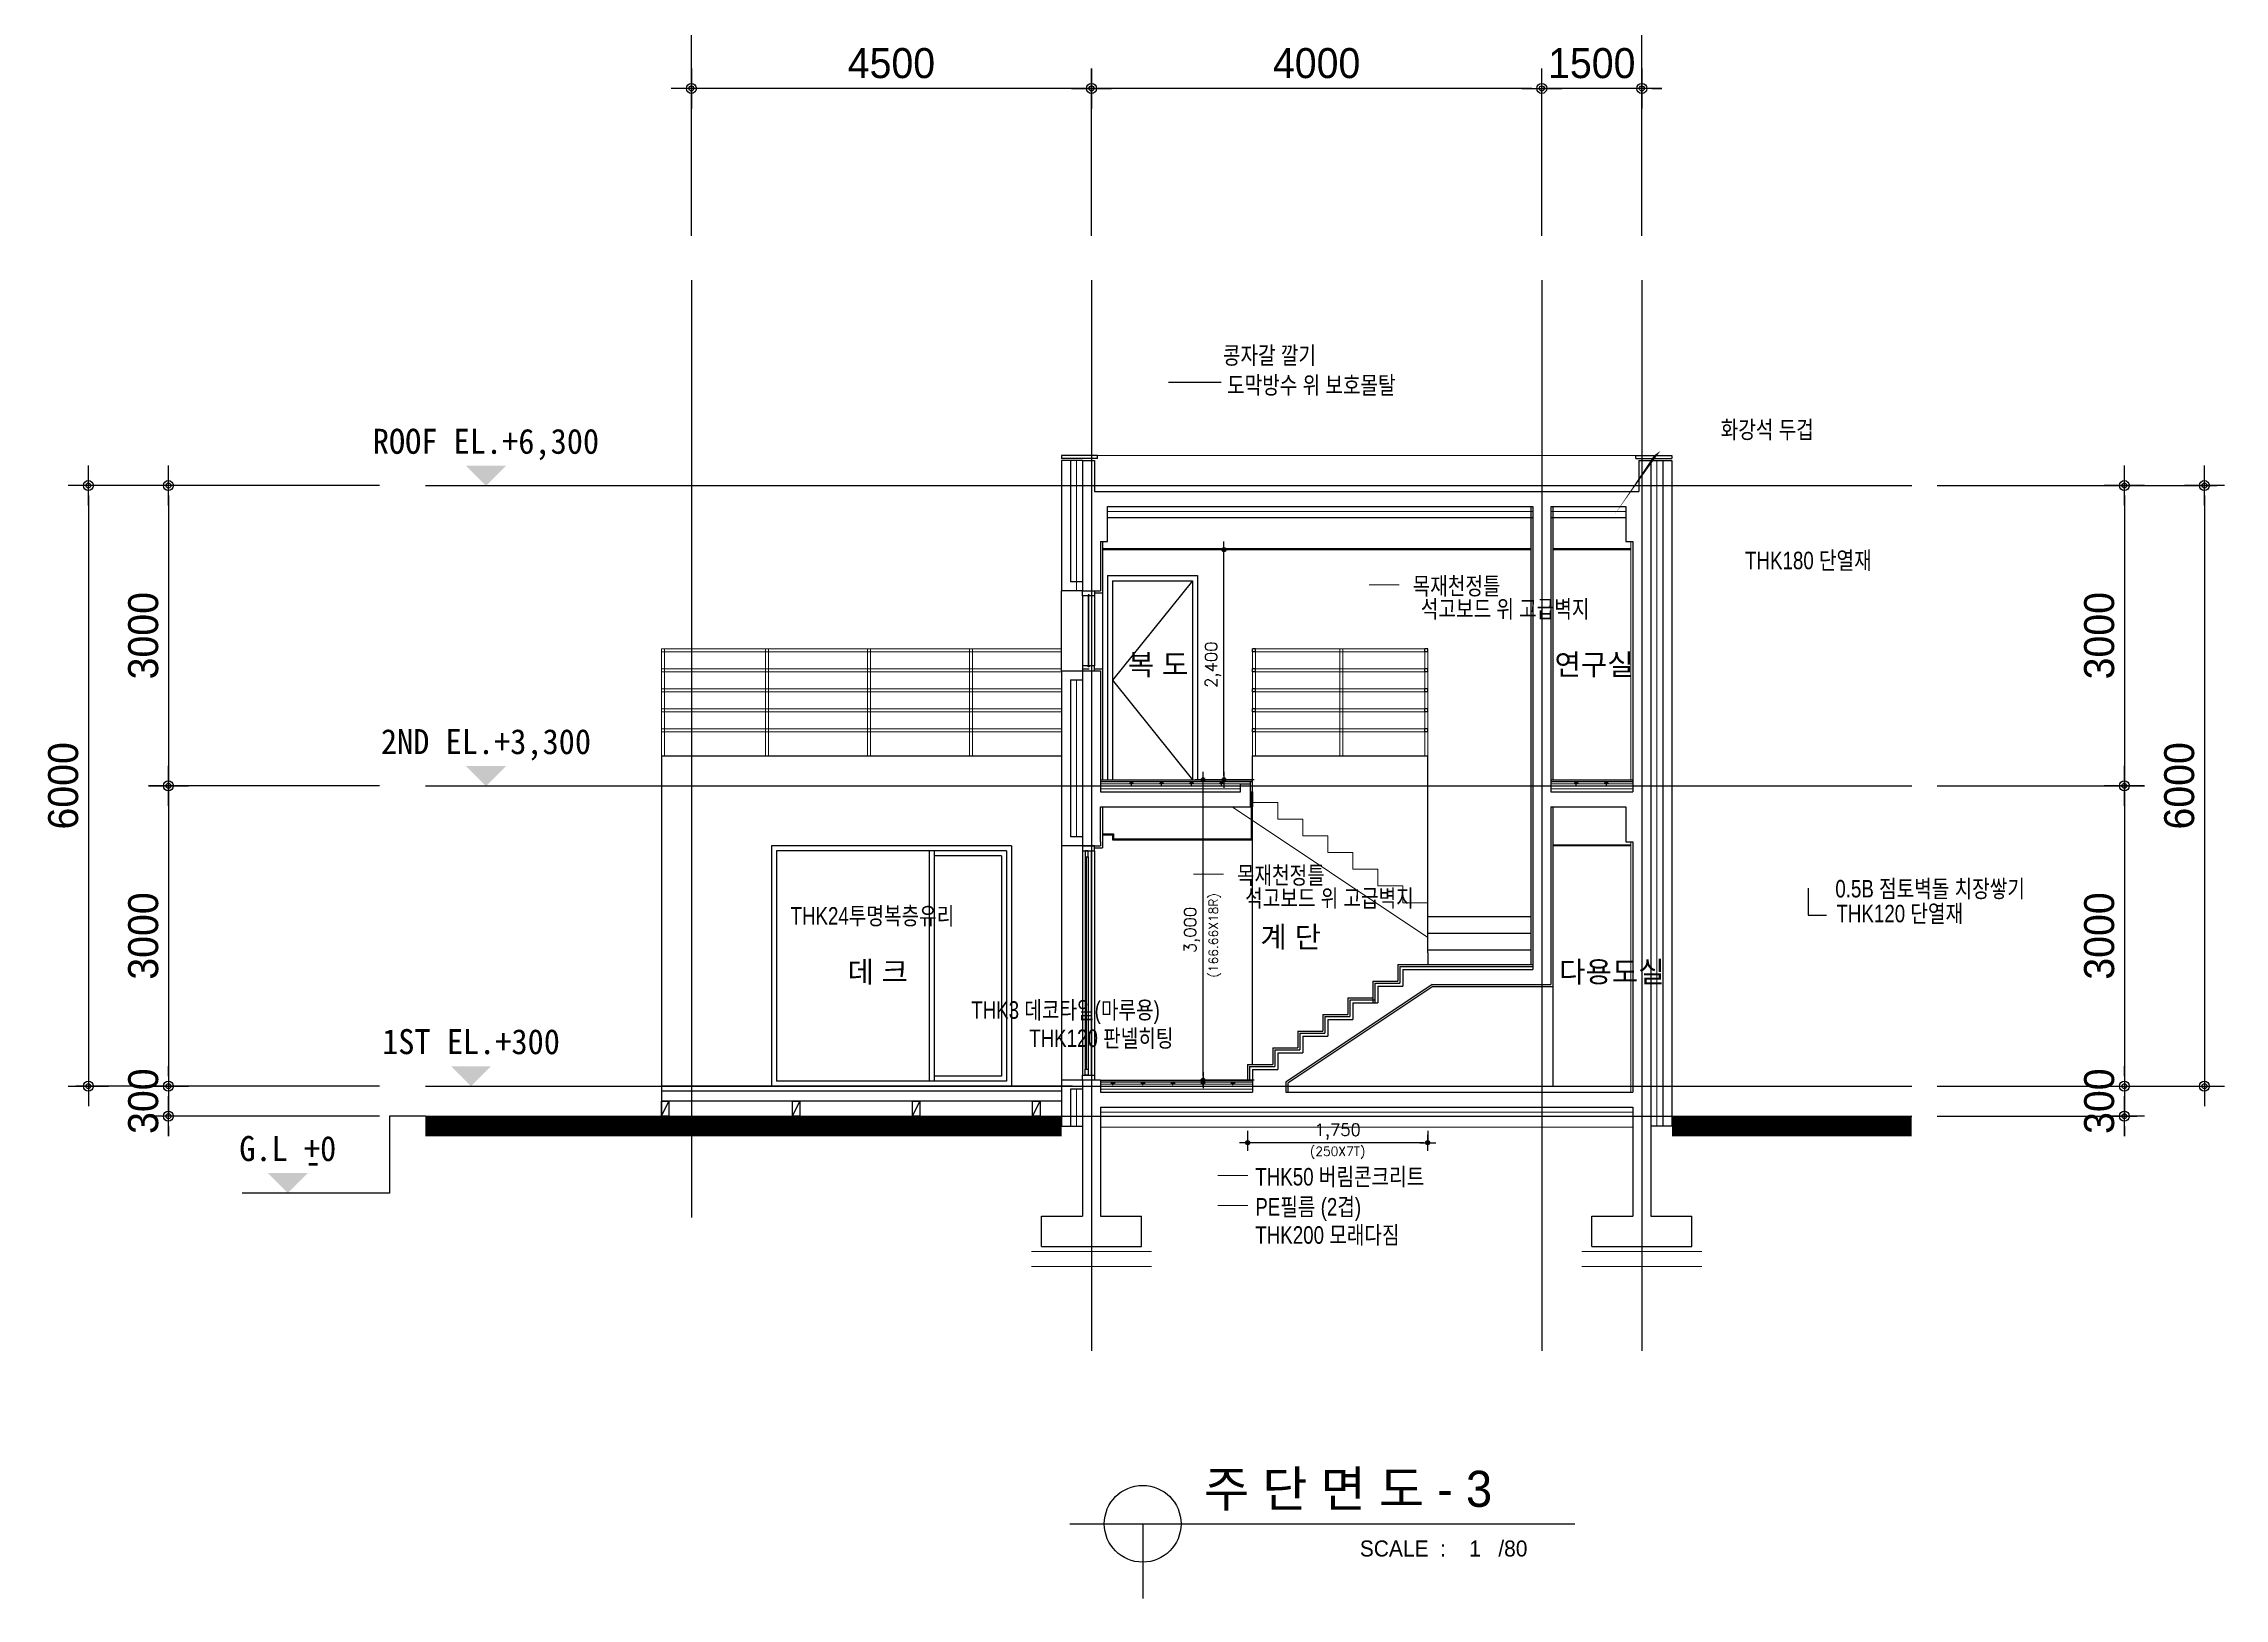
# Model space of a CAD drawing. Header units: millimetres. Extents: x 2237537 to 2823092, y 532110 to 734861.
# Drawn here: x 2361197 to 2382994, y 641881 to 657412 of the extents above; entities that cross this region are included whole.
import ezdxf
from ezdxf.enums import TextEntityAlignment as Align
from ezdxf.lldxf.tags import DXFTag

# ---------------------------------------------------------------- set-up
doc = ezdxf.new("R2010")
doc.units = ezdxf.units.MM
doc.header["$LTSCALE"] = 300
doc.header["$MEASUREMENT"] = 0
doc.layers.get('0').update_dxf_attribs({"lineweight": 0})
for name, color, linetype in [('2', 2, 'Continuous'), ('5HAT', 5, 'Continuous'), ('6', 6, 'Continuous'), ("A'_6ELE", 6, 'Continuous'), ("A'_CWAL", 2, 'Continuous'), ('A-SHT', 9, 'Continuous'), ('BOX-T2', 4, 'Continuous'), ('CEN', 1, 'CEN'), ('DIM', 7, 'Continuous'), ('E3', 8, 'Continuous'), ('FORM', 4, 'Continuous'), ('MGT', 6, 'Continuous'), ('RXANNOT', 6, 'Continuous'), ('RXSBTXT', 6, 'Continuous'), ('RXSYMBOL', 7, 'Continuous'), ('win', 4, 'Continuous')]:
    doc.layers.add(name, color=color, linetype=linetype)
for name, color, linetype, lineweight in [('DOOR', 6, 'Continuous', 9), ('hat2', 7, 'Continuous', 0), ('text', 7, 'Continuous', 30), ('마감', 154, 'Continuous', 9), ('타이틀글자', 7, 'Continuous', 13)]:
    doc.layers.add(name, color=color, linetype=linetype, lineweight=lineweight)
doc.styles.add('box4', font='GulimChe.ttf')
doc.styles.add('HGTXT', font='romans.shx', dxfattribs={"bigfont": 'whgtxt.shx'})
doc.styles.get("Standard").update_dxf_attribs({"font": 'Expo M.ttf'})
doc.styles.add('굴림체', font='GulimChe.ttf')
doc.styles.add('울릉도', font='Expo M.ttf')
doc.styles.add('휴먼세엑스포', font='Dotum.ttf')
tags = doc.linetypes.add('BATTING', pattern='A,0.0001,-0.1,[134,ltypeshp.shx,S=0.1,R=0,X=-0.1,Y=0],-0.2,[134,ltypeshp.shx,S=0.1,R=180,X=0.1,Y=0],-0.1', length=0.4001).pattern_tags.tags
tags[22:23] = [DXFTag(74, 4), DXFTag(75, 0), DXFTag(340, '0'), DXFTag(46, 1.0), DXFTag(50, 0.0), DXFTag(44, 0.0), DXFTag(45, 0.0)]
tags[4:5] = [DXFTag(74, 4), DXFTag(75, 0), DXFTag(340, '0'), DXFTag(46, 1.0), DXFTag(50, 0.0), DXFTag(44, 0.0), DXFTag(45, 0.0)]
tags = doc.linetypes.add('CEN', pattern=[62, 60, -1, 0, -1]).pattern_tags.tags
tags[10:11] = [DXFTag(74, 4), DXFTag(75, 0), DXFTag(340, '0'), DXFTag(46, 1.0), DXFTag(50, 0.0), DXFTag(44, 0.0), DXFTag(45, 0.0)]
tags[8:9] = [DXFTag(74, 4), DXFTag(75, 0), DXFTag(340, '0'), DXFTag(46, 1.0), DXFTag(50, 0.0), DXFTag(44, 0.0), DXFTag(45, 0.0)]
tags[6:7] = [DXFTag(74, 4), DXFTag(75, 0), DXFTag(340, '0'), DXFTag(46, 1.0), DXFTag(50, 0.0), DXFTag(44, 0.0), DXFTag(45, 0.0)]
tags[4:5] = [DXFTag(74, 4), DXFTag(75, 0), DXFTag(340, '0'), DXFTag(46, 1.0), DXFTag(50, 0.0), DXFTag(44, 0.0), DXFTag(45, 0.0)]
tags = doc.linetypes.add('HID', pattern=[2.3, 1.5, -0.8]).pattern_tags.tags
tags[6:7] = [DXFTag(74, 4), DXFTag(75, 0), DXFTag(340, '0'), DXFTag(46, 1.0), DXFTag(50, 0.0), DXFTag(44, 0.0), DXFTag(45, 0.0)]
tags[4:5] = [DXFTag(74, 4), DXFTag(75, 0), DXFTag(340, '0'), DXFTag(46, 1.0), DXFTag(50, 0.0), DXFTag(44, 0.0), DXFTag(45, 0.0)]
tags = doc.linetypes.add('HIDDEN2', pattern=[4.7625, 3.175, -1.5875]).pattern_tags.tags
tags[6:7] = [DXFTag(74, 4), DXFTag(75, 0), DXFTag(340, '0'), DXFTag(46, 1.0), DXFTag(50, 0.0), DXFTag(44, 0.0), DXFTag(45, 0.0)]
tags[4:5] = [DXFTag(74, 4), DXFTag(75, 0), DXFTag(340, '0'), DXFTag(46, 1.0), DXFTag(50, 0.0), DXFTag(44, 0.0), DXFTag(45, 0.0)]
doc.dimstyles.new('archidata', dxfattribs={"dimscale": 50, "dimtxt": 3, "dimasz": 1, "dimexe": 2, "dimexo": 5, "dimgap": 1, "dimtad": 1, "dimdec": 0, "dimdsep": 46, "dimlunit": 6, "dimtxsty": 'HGTXT', "dimblk": 'DOT', "dimcen": 0, "dimclrd": 1, "dimclre": 1, "dimadec": 0, "dimazin": 0, "dimtfac": 1, "dimtdec": 0, "dimtix": 1, "dimtofl": 0, "dimtmove": 2, "dimatfit": 3, "dimldrblk": 'DOT', "dimfxl": 1, "dimtolj": 1, "dimtzin": 0, "dimarcsym": 0})
doc.dimstyles.new('CPDIM1', dxfattribs={"dimtxt": 3, "dimasz": 1, "dimexe": 1.25, "dimexo": 1, "dimgap": 1, "dimtad": 1, "dimdec": 0, "dimzin": 1, "dimdsep": 46, "dimtxsty": '휴먼세엑스포', "dimblk1": 'Z_DOT', "dimblk2": 'Z_DOT', "dimsah": 1, "dimcen": 2.5, "dimadec": 0, "dimazin": 0, "dimtfac": 1, "dimtdec": 0, "dimtix": 1, "dimtmove": 2, "dimatfit": 3, "dimldrblk": 'Z_DOT', "dimfxl": 1, "dimtolj": 1, "dimtzin": 1, "dimarcsym": 0})

msp = doc.modelspace()

# ---------------------------------------------------------------- texts
at = {"layer": '2', "style": '휴먼세엑스포'}
for s, height, p in [('주 단 면 도 - 3', 360, (2372795.1, 642975.4)), ('SCALE  :    1   /80', 160, (2374352.7, 642379.4))]:
    msp.add_text(s, height=height, dxfattribs=at).set_placement(p, align=Align.MIDDLE_LEFT)
at = {"layer": 'RXANNOT', "color": 7, "width": 0.8}
for s, p in [('콩자갈 깔기', (2372983.9, 654211.3)), ('도막방수 위 보호몰탈', (2373025.4, 653913.4)), ('화강석 두겁', (2377959.5, 653469)), ('THK180 단열재', (2378203, 652161.8)), ('목재천정틀', (2374880.1, 651907.4)), ('석고보드 위 고급벽지', (2374962.5, 651678.3)), ('목재천정틀', (2373124, 649017.4)), ('석고보드 위 고급벽지', (2373206.4, 648788.3)), ('0.5B 점토벽돌 치장쌓기', (2379105.2, 648883)), ('THK24투명복층유리', (2368662.4, 648611.7)), ('THK120 단열재', (2379116.4, 648634.9)), ('THK3 데코타일(마루용)', (2370468.6, 647671)), ('THK120 판넬히팅', (2371048.1, 647388.9)), ('THK50 버림콘크리트', (2373308, 646005.5)), ('PE필름 (2겹)', (2373308, 645705.1)), ('THK200 모래다짐', (2373308, 645423.6))]:
    msp.add_text(s, height=175, dxfattribs=at).set_placement(p)
at = {"layer": 'RXSBTXT', "style": '굴림체'}
for s, p in [('ROOF EL.+6,300', (2365618.3, 653315, 0)), ('2ND EL.+3,300', (2365618.3, 650315, 0)), ('1ST EL.+300', (2365469, 647317.7, 0)), ('G.L +0', (2363637.3, 646249.8, 0)), ('-', (2363891.3, 646120.8, 0))]:
    msp.add_text(s, height=250, dxfattribs=at).set_placement(p, align=Align.CENTER)
at = {"layer": 'text', "style": 'HGTXT'}
for s, rotation, p in [('(166.66X18R)', 90, (2372889, 648081.8)), ('(250X7T)', 360, (2373853, 646347.1))]:
    msp.add_text(s, height=90, rotation=rotation, dxfattribs=at).set_placement(p, align=Align.MIDDLE_LEFT)
at = {"layer": '타이틀글자', "style": '울릉도'}
for s, p in [('복 도', (2372033.6, 651104.8)), ('연구실', (2376298.6, 651104.8)), ('계 단', (2373358.6, 648382.8)), ('데 크 ', (2369231.6, 648035.8)), ('다용도실', (2376344.6, 648035.8))]:
    msp.add_text(s, height=210, dxfattribs=at).set_placement(p)

# ---------------------------------------------------------------- blocks, each defined once
blk = doc.blocks.new('Z_DOT')
at = {"layer": 'DIM', "color": 7}
for p, q in [((-2, 0), (2, 0)), ((0, -2), (0, 2))]:
    blk.add_line(p, q, dxfattribs=at)
for radius in [0.5, 0.25]:
    blk.add_circle((0, 0), radius, dxfattribs=at)
blk = doc.blocks.new('*D107')
at = {"layer": 'DEFPOINTS', "color": 0}
for p in [(2371671, 656965), (2371671, 655394), (2376171, 655394)]:
    blk.add_point(p, dxfattribs=at)
at = {"layer": 'DIM', "color": 0, "lineweight": -2}
for p, q in [((2371671, 655494), (2371671, 657090)), ((2376071, 656965), (2371771, 656965)), ((2376171, 655494), (2376171, 657090))]:
    blk.add_line(p, q, dxfattribs=at)
at = {"layer": 'DIM', "color": 0, "lineweight": -2, "xscale": 100, "yscale": 100, "zscale": 100, "rotation": 180}
blk.add_blockref('Z_DOT', (2371671, 656965), dxfattribs=at)
at = {"layer": 'DIM', "color": 0, "lineweight": -2, "xscale": 100, "yscale": 100, "zscale": 100}
blk.add_blockref('Z_DOT', (2376171, 656965), dxfattribs=at)
at = {"layer": 'DIM', "color": 0, "insert": (2373921, 657216), "char_height": 300, "attachment_point": 5, "style": '휴먼세엑스포'}
blk.add_mtext('\\A1;4000', dxfattribs=at)
blk = doc.blocks.new('*D108')
at = {"layer": 'DEFPOINTS', "color": 0}
for p in [(2367671, 656965), (2367671, 655394), (2371671, 655394)]:
    blk.add_point(p, dxfattribs=at)
at = {"layer": 'DIM', "color": 0, "lineweight": -2}
for p, q in [((2367671, 655494), (2367671, 657090)), ((2371571, 656965), (2367771, 656965)), ((2371671, 655494), (2371671, 657090))]:
    blk.add_line(p, q, dxfattribs=at)
at = {"layer": 'DIM', "color": 0, "lineweight": -2, "xscale": 100, "yscale": 100, "zscale": 100, "rotation": 180}
blk.add_blockref('Z_DOT', (2367671, 656965), dxfattribs=at)
at = {"layer": 'DIM', "color": 0, "lineweight": -2, "xscale": 100, "yscale": 100, "zscale": 100}
blk.add_blockref('Z_DOT', (2371671, 656965), dxfattribs=at)
at = {"layer": 'DIM', "color": 0, "insert": (2369671, 657216), "char_height": 300, "attachment_point": 5, "style": '휴먼세엑스포'}
blk.add_mtext('\\A1;4500', dxfattribs=at)
blk = doc.blocks.new('*D109')
at = {"layer": 'DEFPOINTS', "color": 0}
for p in [(2376171, 656965), (2376171, 655394), (2377171, 655394)]:
    blk.add_point(p, dxfattribs=at)
at = {"layer": 'DIM', "color": 0, "lineweight": -2}
for p, q in [((2376071, 656965), (2375971, 656965)), ((2376171, 655494), (2376171, 657090)), ((2377171, 656965), (2376171, 656965)), ((2377171, 655494), (2377171, 657090)), ((2377271, 656965), (2377371, 656965))]:
    blk.add_line(p, q, dxfattribs=at)
at = {"layer": 'DIM', "color": 0, "lineweight": -2, "xscale": 100, "yscale": 100, "zscale": 100}
blk.add_blockref('Z_DOT', (2376171, 656965), dxfattribs=at)
at = {"layer": 'DIM', "color": 0, "lineweight": -2, "xscale": 100, "yscale": 100, "zscale": 100, "rotation": 180}
blk.add_blockref('Z_DOT', (2377171, 656965), dxfattribs=at)
at = {"layer": 'DIM', "color": 0, "insert": (2376671, 657216), "char_height": 300, "attachment_point": 5, "style": '휴먼세엑스포'}
blk.add_mtext('\\A1;1500', dxfattribs=at)
blk = doc.blocks.new('*D110')
at = {"layer": 'DEFPOINTS', "color": 0}
for p in [(2364654, 652998), (2362444, 649998), (2364654, 649998)]:
    blk.add_point(p, dxfattribs=at)
at = {"layer": 'DIM', "color": 0, "lineweight": -2}
for p, q in [((2364554, 652998), (2362319, 652998)), ((2362444, 652898), (2362444, 650098)), ((2364554, 649998), (2362319, 649998))]:
    blk.add_line(p, q, dxfattribs=at)
at = {"layer": 'DIM', "color": 0, "lineweight": -2, "xscale": 100, "yscale": 100, "zscale": 100}
for p, rotation in [((2362444, 652998), 90), ((2362444, 649998), 270)]:
    blk.add_blockref('Z_DOT', p, dxfattribs=dict(at, rotation=rotation))
at = {"layer": 'DIM', "color": 0, "insert": (2362194, 651498), "char_height": 300, "attachment_point": 5, "rotation": 90, "style": '휴먼세엑스포'}
blk.add_mtext('\\A1;3000', dxfattribs=at)
blk = doc.blocks.new('*D111')
at = {"layer": 'DEFPOINTS', "color": 0}
for p in [(2364654, 652998), (2361644, 646998), (2364654, 646998)]:
    blk.add_point(p, dxfattribs=at)
at = {"layer": 'DIM', "color": 0, "lineweight": -2}
for p, q in [((2364554, 652998), (2361519, 652998)), ((2361644, 652898), (2361644, 647098)), ((2364554, 646998), (2361519, 646998))]:
    blk.add_line(p, q, dxfattribs=at)
at = {"layer": 'DIM', "color": 0, "lineweight": -2, "xscale": 100, "yscale": 100, "zscale": 100}
for p, rotation in [((2361644, 652998), 90), ((2361644, 646998), 270)]:
    blk.add_blockref('Z_DOT', p, dxfattribs=dict(at, rotation=rotation))
at = {"layer": 'DIM', "color": 0, "insert": (2361394, 649998), "char_height": 300, "attachment_point": 5, "rotation": 90, "style": '휴먼세엑스포'}
blk.add_mtext('\\A1;6000', dxfattribs=at)
blk = doc.blocks.new('*D112')
at = {"layer": 'DEFPOINTS', "color": 0}
for p in [(2364654, 649998), (2362444, 646998), (2364654, 646998)]:
    blk.add_point(p, dxfattribs=at)
at = {"layer": 'DIM', "color": 0, "lineweight": -2}
for p, q in [((2364554, 649998), (2362319, 649998)), ((2362444, 649898), (2362444, 647098)), ((2364554, 646998), (2362319, 646998))]:
    blk.add_line(p, q, dxfattribs=at)
at = {"layer": 'DIM', "color": 0, "lineweight": -2, "xscale": 100, "yscale": 100, "zscale": 100}
for p, rotation in [((2362444, 649998), 90), ((2362444, 646998), 270)]:
    blk.add_blockref('Z_DOT', p, dxfattribs=dict(at, rotation=rotation))
at = {"layer": 'DIM', "color": 0, "insert": (2362194, 648498), "char_height": 300, "attachment_point": 5, "rotation": 90, "style": '휴먼세엑스포'}
blk.add_mtext('\\A1;3000', dxfattribs=at)
blk = doc.blocks.new('*D114')
at = {"layer": 'DEFPOINTS', "color": 0}
for p in [(2364654, 646998), (2362444, 646698), (2364654, 646698)]:
    blk.add_point(p, dxfattribs=at)
at = {"layer": 'DIM', "color": 0, "lineweight": -2}
for p, q in [((2362444, 647098), (2362444, 647198)), ((2364554, 646998), (2362319, 646998)), ((2362444, 646998), (2362444, 646698)), ((2364554, 646698), (2362319, 646698)), ((2362444, 646598), (2362444, 646498))]:
    blk.add_line(p, q, dxfattribs=at)
at = {"layer": 'DIM', "color": 0, "lineweight": -2, "xscale": 100, "yscale": 100, "zscale": 100}
for p, rotation in [((2362444, 646998), 270), ((2362444, 646698), 90)]:
    blk.add_blockref('Z_DOT', p, dxfattribs=dict(at, rotation=rotation))
at = {"layer": 'DIM', "color": 0, "insert": (2362194, 646848), "char_height": 300, "attachment_point": 5, "rotation": 90, "style": '휴먼세엑스포'}
blk.add_mtext('\\A1;300', dxfattribs=at)
blk = doc.blocks.new('*D115')
at = {"layer": 'DEFPOINTS', "color": 0}
for p in [(2380024, 652998), (2380024, 649998), (2381994, 649998)]:
    blk.add_point(p, dxfattribs=at)
at = {"layer": 'DIM', "color": 0, "lineweight": -2}
for p, q in [((2380124, 652998), (2382119, 652998)), ((2381994, 652898), (2381994, 650098)), ((2380124, 649998), (2382119, 649998))]:
    blk.add_line(p, q, dxfattribs=at)
at = {"layer": 'DIM', "color": 0, "lineweight": -2, "xscale": 100, "yscale": 100, "zscale": 100}
for p, rotation in [((2381994, 652998), 90), ((2381994, 649998), 270)]:
    blk.add_blockref('Z_DOT', p, dxfattribs=dict(at, rotation=rotation))
at = {"layer": 'DIM', "color": 0, "insert": (2381744, 651498), "char_height": 300, "attachment_point": 5, "rotation": 90, "style": '휴먼세엑스포'}
blk.add_mtext('\\A1;3000', dxfattribs=at)
blk = doc.blocks.new('*D116')
at = {"layer": 'DEFPOINTS', "color": 0}
for p in [(2380024, 652998), (2380024, 646998), (2382794, 646998)]:
    blk.add_point(p, dxfattribs=at)
at = {"layer": 'DIM', "color": 0, "lineweight": -2}
for p, q in [((2380124, 652998), (2382919, 652998)), ((2382794, 652898), (2382794, 647098)), ((2380124, 646998), (2382919, 646998))]:
    blk.add_line(p, q, dxfattribs=at)
at = {"layer": 'DIM', "color": 0, "lineweight": -2, "xscale": 100, "yscale": 100, "zscale": 100}
for p, rotation in [((2382794, 652998), 90), ((2382794, 646998), 270)]:
    blk.add_blockref('Z_DOT', p, dxfattribs=dict(at, rotation=rotation))
at = {"layer": 'DIM', "color": 0, "insert": (2382544, 649998), "char_height": 300, "attachment_point": 5, "rotation": 90, "style": '휴먼세엑스포'}
blk.add_mtext('\\A1;6000', dxfattribs=at)
blk = doc.blocks.new('*D117')
at = {"layer": 'DEFPOINTS', "color": 0}
for p in [(2380024, 649998), (2380024, 646998), (2381994, 646998)]:
    blk.add_point(p, dxfattribs=at)
at = {"layer": 'DIM', "color": 0, "lineweight": -2}
for p, q in [((2380124, 649998), (2382119, 649998)), ((2381994, 649898), (2381994, 647098)), ((2380124, 646998), (2382119, 646998))]:
    blk.add_line(p, q, dxfattribs=at)
at = {"layer": 'DIM', "color": 0, "lineweight": -2, "xscale": 100, "yscale": 100, "zscale": 100}
for p, rotation in [((2381994, 649998), 90), ((2381994, 646998), 270)]:
    blk.add_blockref('Z_DOT', p, dxfattribs=dict(at, rotation=rotation))
at = {"layer": 'DIM', "color": 0, "insert": (2381744, 648498), "char_height": 300, "attachment_point": 5, "rotation": 90, "style": '휴먼세엑스포'}
blk.add_mtext('\\A1;3000', dxfattribs=at)
blk = doc.blocks.new('*D118')
at = {"layer": 'DEFPOINTS', "color": 0}
for p in [(2380024, 646998), (2380024, 646698), (2381994, 646698)]:
    blk.add_point(p, dxfattribs=at)
at = {"layer": 'DIM', "color": 0, "lineweight": -2}
for p, q in [((2381994, 647098), (2381994, 647198)), ((2380124, 646998), (2382119, 646998)), ((2381994, 646998), (2381994, 646698)), ((2380124, 646698), (2382119, 646698)), ((2381994, 646598), (2381994, 646498))]:
    blk.add_line(p, q, dxfattribs=at)
at = {"layer": 'DIM', "color": 0, "lineweight": -2, "xscale": 100, "yscale": 100, "zscale": 100}
for p, rotation in [((2381994, 646998), 270), ((2381994, 646698), 90)]:
    blk.add_blockref('Z_DOT', p, dxfattribs=dict(at, rotation=rotation))
at = {"layer": 'DIM', "color": 0, "insert": (2381744, 646848), "char_height": 300, "attachment_point": 5, "rotation": 90, "style": '휴먼세엑스포'}
blk.add_mtext('\\A1;300', dxfattribs=at)
blk = doc.blocks.new('*D113')
at = {"layer": 'DEFPOINTS', "color": 0}
for p in [(2373231, 646671), (2375031, 646671), (2373231, 646433)]:
    blk.add_point(p, dxfattribs=at)
at = {"layer": 'DIM', "color": 1, "lineweight": -2}
for p, q in [((2373231, 646551), (2373231, 646433)), ((2375031, 646551), (2375031, 646433)), ((2374991, 646433), (2373271, 646433))]:
    blk.add_line(p, q, dxfattribs=at)
at = {"layer": 'DIM', "color": 1, "lineweight": -2, "xscale": 40, "yscale": 40, "zscale": 40, "rotation": 180}
blk.add_blockref('Z_DOT', (2373231, 646433), dxfattribs=at)
at = {"layer": 'DIM', "color": 1, "lineweight": -2, "xscale": 40, "yscale": 40, "zscale": 40}
blk.add_blockref('Z_DOT', (2375031, 646433), dxfattribs=at)
at = {"layer": 'DIM', "insert": (2374131, 646545), "char_height": 120, "attachment_point": 5, "style": 'HGTXT'}
blk.add_mtext('\\A1;1,750', dxfattribs=at)
blk = doc.blocks.new('_Dot')
at = {"color": 0, "linetype": 'ByBlock', "lineweight": -2}
blk.add_line((-0.5, 0), (-1, 0), dxfattribs=at)
at = {"color": 0, "linetype": 'ByBlock', "const_width": 0.5}
blk.add_lwpolyline([(-0.25, 0, 1), (0.25, 0, 1)], format="xyb", close=True, dxfattribs=at)
blk = doc.blocks.new('*D104')
at = {"layer": 'DEFPOINTS', "color": 0}
for p in [(2372786, 650058), (2373416, 650058), (2373416, 647058)]:
    blk.add_point(p, dxfattribs=at)
at = {"layer": 'DIM', "color": 1, "lineweight": -2}
for p, q in [((2373296, 650058), (2372786, 650058)), ((2372786, 647098), (2372786, 650018)), ((2373296, 647058), (2372786, 647058))]:
    blk.add_line(p, q, dxfattribs=at)
at = {"layer": 'DIM', "color": 1, "lineweight": -2, "xscale": 40, "yscale": 40, "zscale": 40}
for p, rotation in [((2372786, 650058), 90), ((2372786, 647058), 270)]:
    blk.add_blockref('Z_DOT', p, dxfattribs=dict(at, rotation=rotation))
at = {"layer": 'DIM', "insert": (2372675, 648558), "char_height": 120, "attachment_point": 5, "rotation": 90, "style": 'HGTXT'}
blk.add_mtext('\\A1;3,000', dxfattribs=at)
blk = doc.blocks.new('*D105')
at = {"layer": 'DEFPOINTS', "color": 0}
for p in [(2372366, 652358), (2372995, 652358), (2372366, 650058)]:
    blk.add_point(p, dxfattribs=at)
at = {"layer": 'DIM', "color": 1, "lineweight": -2}
for p, q in [((2372486, 652358), (2372995, 652358)), ((2372995, 650098), (2372995, 652318)), ((2372486, 650058), (2372995, 650058))]:
    blk.add_line(p, q, dxfattribs=at)
at = {"layer": 'DIM', "color": 1, "lineweight": -2, "xscale": 40, "yscale": 40, "zscale": 40}
for p, rotation in [((2372995, 652358), 90), ((2372995, 650058), 270)]:
    blk.add_blockref('Z_DOT', p, dxfattribs=dict(at, rotation=rotation))
at = {"layer": 'DIM', "insert": (2372884, 651208), "char_height": 120, "attachment_point": 5, "rotation": 90, "style": 'HGTXT'}
blk.add_mtext('\\A1;2,400', dxfattribs=at)
blk = doc.blocks.new('*D106')
at = {"layer": 'DEFPOINTS', "color": 0}
for p in [(2367671, 657765), (2367671, 655394), (2377171, 655394)]:
    blk.add_point(p, dxfattribs=at)
at = {"layer": 'DIM', "color": 0, "lineweight": -2}
for p, q in [((2367671, 655494), (2367671, 657890)), ((2377171, 655494), (2377171, 657890)), ((2377071, 657765), (2367771, 657765))]:
    blk.add_line(p, q, dxfattribs=at)
at = {"layer": 'DIM', "color": 0, "lineweight": -2, "xscale": 100, "yscale": 100, "zscale": 100, "rotation": 180}
blk.add_blockref('Z_DOT', (2367671, 657765), dxfattribs=at)
at = {"layer": 'DIM', "color": 0, "lineweight": -2, "xscale": 100, "yscale": 100, "zscale": 100}
blk.add_blockref('Z_DOT', (2377171, 657765), dxfattribs=at)
at = {"layer": 'DIM', "color": 0, "insert": (2372421, 658016), "char_height": 300, "attachment_point": 5, "style": '휴먼세엑스포'}
blk.add_mtext('\\A1;10000', dxfattribs=at)
blk = doc.blocks.new('FORM')
for p, q in [((156736, 34982), (156736, 34282)), ((157563, 34982), (157563, 34282)), ((157883, 34982), (157883, 34282)), ((157563, 34632), (159038, 34632)), ((155038, 34282), (159038, 34282)), ((156736, 33582), (156736, 30482)), ((155038, 32582), (159038, 32582)), ((155038, 31882), (159038, 31882)), ((155038, 31182), (159038, 31182))]:
    blk.add_line(p, q)
for points in [[(156063, 42115), (156063, 41140)], [(155561, 41874), (155320, 41473), (155801, 41473), (155561, 41874)], [(156063, 41627), (159038, 41627)], [(157039, 41627), (157039, 41140)], [(158014, 41627), (158014, 41140)], [(156063, 41286), (159038, 41286)], [(155038, 41140), (159038, 41140)], [(155038, 41140), (159038, 41140)], [(155561, 40899), (155320, 40497), (155801, 40497), (155561, 40899)], [(156063, 41140), (156063, 40164)], [(156063, 40652), (159038, 40652)], [(157039, 40652), (157039, 40164)], [(158014, 40652), (158014, 40164)], [(155038, 40164), (159038, 40164)], [(155038, 40164), (159038, 40164)], [(156063, 40311), (159038, 40311)], [(156063, 40164), (156063, 39189)], [(155561, 39924), (155320, 39522), (155801, 39522), (155561, 39924)], [(156063, 39677), (159038, 39677)], [(157039, 39677), (157039, 39189)], [(158014, 39677), (158014, 39189)], [(156063, 39335), (159038, 39335)], [(155038, 39189), (159038, 39189)], [(155038, 39189), (159038, 39189)], [(156063, 39189), (156063, 38214)], [(155561, 38948), (155320, 38547), (155801, 38547), (155561, 38948)], [(156063, 38702), (159038, 38702)], [(157039, 38702), (157039, 38214)], [(158014, 38702), (158014, 38214)], [(155038, 38214), (159038, 38214)], [(155038, 38214), (159038, 38214)], [(156063, 38360), (159038, 38360)], [(156063, 38214), (156063, 37239)], [(155561, 37973), (155320, 37571), (155801, 37571), (155561, 37973)], [(156063, 37726), (159038, 37726)], [(157039, 37726), (157039, 37239)], [(158014, 37726), (158014, 37239)], [(156063, 37385), (159038, 37385)], [(155038, 37239), (159038, 37239)], [(155038, 37239), (159038, 37239)], [(156063, 37239), (156063, 36213)], [(155561, 36998), (155320, 36596), (155801, 36596), (155561, 36998)], [(156063, 36751), (159038, 36751)], [(157039, 36751), (157039, 36213)], [(158014, 36751), (158014, 36213)], [(156063, 36410), (159038, 36410)], [(155038, 29140), (159038, 29140)]]:
    blk.add_lwpolyline(points)
at = {"layer": 'A-SHT'}
blk.add_lwpolyline([(157038, 42115), (159038, 42115)], dxfattribs=at)
at = {"layer": 'FORM', "flags": 128}
blk.add_lwpolyline([(162564, 26543), (159542, 26543), (159542, 23521), (162564, 23521), (162564, 58478), (159542, 58478), (159542, 55456), (162564, 55456), (162564, 58478), (115719, 58478), (115719, 55456), (118742, 55456), (118742, 58478), (115719, 58478), (115719, 23521), (118742, 23521), (118742, 26543), (115719, 26543), (115719, 23521), (162564, 23521)], dxfattribs=at)
at = {"layer": 'FORM', "const_width": 37.8}
blk.add_lwpolyline([(120245, 27347), (120245, 54452), (159038, 54452), (159038, 27347)], close=True, dxfattribs=at)
at = {"layer": 'FORM'}
for points, const_width in [([(159038, 50952), (155038, 50952)], 37.5), ([(159038, 48952), (155038, 48952)], 37.5), ([(155038, 42115), (159038, 42115)], 37.5), ([(155038, 36213), (159038, 36213)], 37.5), ([(155038, 34982), (159038, 34982)], 37.5), ([(155038, 33582), (159038, 33582)], 37.1), ([(155038, 30482), (159038, 30482)], 37.1), ([(155038, 28225), (159038, 28225)], 37.5)]:
    blk.add_lwpolyline(points, dxfattribs=dict(at, const_width=const_width))
at = {"layer": 'BOX-T2', "style": 'box4'}
for s, height, p in [('PROJECT TITLE.', 146.29, (155914, 50649)), ('NOTE.', 146.3, (155454, 48625))]:
    blk.add_text(s, height=height, dxfattribs=at).set_placement(p, align=Align.CENTER)
for s, height, p in [('수정내용', 110.6, (156172, 41937)), ('수정번호', 110.6, (155301, 41303)), ('설계', 110.6, (156098, 41472)), ('검토', 110.6, (157097, 41464)), ('승인', 110.6, (158054, 41468)), ('20   .   .   .', 82.9, (156163, 41171)), ('20   .   .   .', 82.9, (157138, 41171)), ('20   .   .   .', 82.9, (158114, 41171)), ('수정내용', 110.6, (156172, 40962)), ('설계', 110.6, (156098, 40496)), ('검토', 110.6, (157097, 40488)), ('승인', 110.6, (158054, 40493)), ('수정번호', 110.6, (155301, 40328)), ('20   .   .   .', 82.9, (156163, 40195)), ('수정내용', 110.6, (156172, 39986)), ('20   .   .   .', 82.9, (157138, 40195)), ('20   .   .   .', 82.9, (158114, 40195)), ('설계', 110.6, (156098, 39521)), ('검토', 110.6, (157097, 39513)), ('승인', 110.6, (158054, 39518)), ('수정번호', 110.6, (155301, 39353)), ('20   .   .   .', 82.9, (156163, 39220)), ('20   .   .   .', 82.9, (157138, 39220)), ('20   .   .   .', 82.9, (158114, 39220)), ('수정내용', 110.6, (156172, 39011)), ('수정번호', 110.6, (155301, 38377)), ('설계', 110.6, (156098, 38546)), ('검토', 110.6, (157097, 38538)), ('승인', 110.6, (158054, 38542)), ('20   .   .   .', 82.9, (156163, 38245)), ('수정내용', 110.6, (156172, 38036)), ('20   .   .   .', 82.9, (157138, 38245)), ('20   .   .   .', 82.9, (158114, 38245)), ('설계', 110.6, (156098, 37571)), ('검토', 110.6, (157097, 37563)), ('승인', 110.6, (158054, 37567)), ('수정번호', 110.6, (155301, 37402)), ('20   .   .   .', 82.9, (156163, 37270)), ('20   .   .   .', 82.9, (157138, 37270)), ('20   .   .   .', 82.9, (158114, 37270)), ('수정내용', 110.6, (156172, 37061)), ('수정번호', 110.6, (155301, 36427)), ('설계', 110.6, (156098, 36595)), ('검토', 110.6, (157097, 36587)), ('승인', 110.6, (158054, 36592)), ('20   .   .   .', 82.9, (156163, 36294)), ('20   .   .   .', 82.9, (157138, 36294)), ('20   .   .   .', 82.9, (158114, 36294)), ('DRAWING TITLE', 110.59, (155127, 35989)), ('(도면명)', 110.6, (155127, 35843)), ('DATE', 110.6, (155199, 34781)), ('SCALE', 110.6, (156759, 34781)), ('A1', 110.6, (157637, 34746)), ('A3', 110.6, (157637, 34402)), ('FILE NAME', 110.6, (155199, 34081)), ('APPROVED BY', 110.59, (155199, 33260)), ('(승인)', 110.6, (155199, 33060)), ('SUBMITTED BY', 110.59, (155199, 32291)), ('(심사)', 110.6, (155199, 32091)), ('CHECKED BY', 110.6, (155199, 31591)), ('(검토)', 110.6, (155199, 31391)), ('DRAWN BY', 110.6, (155199, 30891)), ('(작성)', 110.6, (155199, 30691)), ('도면번호', 138.3, (155310, 28000))]:
    blk.add_text(s, height=height, dxfattribs=at).set_placement(p)

# ---------------------------------------------------------------- dimensions: what is measured, and where the dimension line sits
at = {"layer": 'DIM'}
for base, p1, p2, text, picture, middle in [((2367671.5, 657765.4), (2377171.5, 655394.5), (2367671.5, 655394.5), '10000', '*D106', (2372421.5, 658015.6)), ((2367671.5, 656965.4), (2371671.5, 655394.5), (2367671.5, 655394.5), '4500', '*D108', (2369671.5, 657215.6)), ((2371671.5, 656965.4), (2376171.5, 655394.5), (2371671.5, 655394.5), '4000', '*D107', (2373921.5, 657215.6)), ((2376171.5, 656965.4), (2377171.5, 655394.5), (2376171.5, 655394.5), '1500', '*D109', (2376671.5, 657215.6))]:
    dim = msp.add_linear_dim(base=base, p1=p1, p2=p2, text=text, dimstyle='CPDIM1', override={"dimscale": 100}, dxfattribs=at)
    dim.commit()
    dim.dimension.update_dxf_attribs({"geometry": picture, "text_midpoint": middle})
for base, p1, p2, dimstyle, override, picture, middle in [((2361644, 646997.7), (2364654.1, 652997.7), (2364654.1, 646997.7), 'CPDIM1', {"dimscale": 100}, '*D111', (2361393.8, 649997.7)), ((2362444, 649997.7), (2364654.1, 652997.7), (2364654.1, 649997.7), 'CPDIM1', {"dimscale": 100}, '*D110', (2362193.8, 651497.7)), ((2381994, 649997.7), (2380023.9, 652997.7), (2380023.9, 649997.7), 'CPDIM1', {"dimscale": 100}, '*D115', (2381743.8, 651497.7)), ((2382794, 646997.7), (2380023.9, 652997.7), (2380023.9, 646997.7), 'CPDIM1', {"dimscale": 100}, '*D116', (2382543.8, 649997.7)), ((2362444, 646997.7), (2364654.1, 649997.7), (2364654.1, 646997.7), 'CPDIM1', {"dimscale": 100}, '*D112', (2362193.8, 648497.7)), ((2372786.1, 650057.7), (2373415.8, 647057.7), (2373415.8, 650057.7), 'archidata', {"dimscale": 40, "dimexe": 0, "dimexo": 3, "dimblk1": 'Z_DOT', "dimblk2": 'Z_DOT', "dimsah": 1, "dimclrt": 256, "dimtofl": 1}, '*D104', (2372674.7, 648557.7)), ((2381994, 646997.7), (2380023.9, 649997.7), (2380023.9, 646997.7), 'CPDIM1', {"dimscale": 100}, '*D117', (2381743.8, 648497.7)), ((2362444, 646697.7), (2364654.1, 646997.7), (2364654.1, 646697.7), 'CPDIM1', {"dimscale": 100}, '*D114', (2362193.8, 646847.7)), ((2381994, 646697.7), (2380023.9, 646997.7), (2380023.9, 646697.7), 'CPDIM1', {"dimscale": 100}, '*D118', (2381743.8, 646847.7))]:
    dim = msp.add_linear_dim(base=base, p1=p1, p2=p2, angle=90, dimstyle=dimstyle, override=override, dxfattribs=at)
    dim.commit()
    dim.dimension.update_dxf_attribs({"geometry": picture, "text_midpoint": middle})
for base, p1, p2, angle, text, picture, middle in [((2372995.1, 652357.7), (2372365.5, 650057.7), (2372365.5, 652357.7), 90, '2,400', '*D105', (2372883.7, 651207.7)), ((2373231.5, 646433.1), (2375031.5, 646671.3), (2373231.5, 646671.3), 180, '1,750', '*D113', (2374131.5, 646544.5))]:
    dim = msp.add_linear_dim(base=base, p1=p1, p2=p2, angle=angle, text=text, dimstyle='archidata', override={"dimscale": 40, "dimexe": 0, "dimexo": 3, "dimblk1": 'Z_DOT', "dimblk2": 'Z_DOT', "dimsah": 1, "dimclrt": 256, "dimtofl": 1}, dxfattribs=at)
    dim.commit()
    dim.dimension.update_dxf_attribs({"geometry": picture, "text_midpoint": middle})

# ---------------------------------------------------------------- linework, layer by layer
at = {"ltscale": 10000}
for p, q in [((2374747.1, 652006.8), (2374447.6, 652006.8)), ((2372991.1, 649116.8), (2372691.5, 649116.8)), ((2373234.1, 646105), (2372934.6, 646105)), ((2373234.1, 645804.6), (2372934.6, 645804.6))]:
    msp.add_line(p, q, dxfattribs=at)
at = {"color": 5, "linetype": 'HID', "ltscale": 0.3}
for p, q in [((2375031.5, 648483.9), (2373076.5, 649787.7)), ((2373281.5, 649831.2), (2373531.5, 649831.2)), ((2373531.5, 649664.2), (2373531.5, 649831.2)), ((2373531.5, 649664.2), (2373781.5, 649664.2)), ((2373781.5, 649497.6), (2373781.5, 649664.2)), ((2373781.5, 649497.6), (2374031.5, 649497.6)), ((2374031.5, 649330.9), (2374031.5, 649497.6)), ((2374031.5, 649330.9), (2374281.5, 649330.9)), ((2374281.5, 649164.3), (2374281.5, 649330.9)), ((2374281.5, 649164.3), (2374531.5, 649164.3)), ((2374531.5, 648997.6), (2374531.5, 649164.3)), ((2374531.5, 648997.6), (2374781.5, 648997.6)), ((2374781.5, 648830.9), (2374781.5, 648997.6)), ((2374781.5, 648830.9), (2375031.5, 648830.9))]:
    msp.add_line(p, q, dxfattribs=at)
at = {"const_width": 200}
for points in [[(2365013, 646598.4), (2371371.5, 646598.4)], [(2377471.5, 646598.4), (2379869.7, 646598.4)]]:
    msp.add_lwpolyline(points, dxfattribs=at)
at = {"layer": '2'}
for p, q in [((2371452.8, 642626.5), (2376503.2, 642626.5)), ((2372182.1, 642626.5), (2372182.1, 641881.3))]:
    msp.add_line(p, q, dxfattribs=at)
msp.add_circle((2372182.1, 642626.5), 383.3, dxfattribs=at)
at = {"layer": '5HAT'}
for p, q in [((2371371.5, 651147.7), (2371371.5, 651947.7)), ((2371581.5, 651897.7), (2371581.5, 651197.7)), ((2371701.5, 651897.7), (2371701.5, 651197.7)), ((2371781.5, 651927.7), (2371781.5, 651167.7)), ((2371371.5, 649397.7), (2371371.5, 647057.7)), ((2371581.5, 649347.7), (2371581.5, 647107.7)), ((2371667, 649347.7), (2371667, 647107.7)), ((2371701.5, 649347.7), (2371701.5, 647107.7)), ((2371607, 649287.7), (2371607, 647167.7)), ((2371637, 649287.7), (2371637, 647167.7))]:
    msp.add_line(p, q, dxfattribs=at)
at = {"layer": '6'}
for p, q in [((2371371.5, 653297.7), (2371371.5, 653267.7)), ((2371371.5, 653247.7), (2371371.5, 651947.7)), ((2371461.5, 653247.7), (2371461.5, 652037.7)), ((2371581.5, 652037.7), (2371461.5, 652037.7)), ((2371581.5, 651947.7), (2371371.5, 651947.7)), ((2371371.5, 651147.7), (2371371.5, 649397.7)), ((2371371.5, 651147.7), (2371581.5, 651147.7)), ((2371461.5, 651057.7), (2371461.5, 649487.7)), ((2371461.5, 651057.7), (2371581.5, 651057.7)), ((2373281.5, 649831.2), (2373281.5, 650297.7)), ((2373281.5, 650297.7), (2375031.5, 650297.7)), ((2375031.5, 648331), (2375031.5, 650297.7)), ((2373261.5, 650017.7), (2373261.5, 650042.7)), ((2373261.5, 649937.7), (2373281.5, 649937.7)), ((2373271.5, 649457.7), (2373271.5, 649937.7)), ((2373281.5, 647214.3), (2373281.5, 649937.7)), ((2371581.5, 649397.7), (2371371.5, 649397.7)), ((2371581.5, 649487.7), (2371461.5, 649487.7)), ((2375031.5, 648694.3), (2376061.5, 648694.3)), ((2375031.5, 648527.6), (2376061.5, 648527.6)), ((2375031.5, 648361), (2376061.5, 648361)), ((2375031.5, 648331), (2375031.5, 648214.3)), ((2375083, 647994.3), (2373634.7, 647028.8)), ((2375083, 647994.3), (2376281.5, 647994.3)), ((2376281.5, 647994.3), (2376281.5, 646997.7)), ((2371481.5, 646997.7), (2367371.5, 646997.7)), ((2371371.5, 646947.7), (2367371.5, 646947.7)), ((2371371.5, 647057.7), (2371371.5, 646598.4)), ((2371581.5, 647057.7), (2371371.5, 647057.7)), ((2371461.5, 646967.7), (2371461.5, 646598.4)), ((2371581.5, 646967.7), (2371461.5, 646967.7)), ((2373634.7, 647028.8), (2373634.7, 646937.7)), ((2371371.5, 646847.7), (2367371.5, 646847.7)), ((2367371.5, 646697.7), (2367446.5, 646847.7)), ((2368681.5, 646697.7), (2368756.5, 646847.7)), ((2369881.5, 646697.7), (2369956.5, 646847.7)), ((2371081.5, 646697.7), (2371156.5, 646847.7)), ((2365013, 646697.7), (2364654.1, 646697.7)), ((2364654.1, 646697.7), (2364654.1, 645929.8)), ((2371371.5, 646598.4), (2371581.5, 646598.4)), ((2364654.1, 645929.8), (2363180.6, 645929.8))]:
    msp.add_line(p, q, dxfattribs=at)
at = {"layer": '6', "ltscale": 10000}
for p, q in [((2371831.5, 652677.7), (2376081.5, 652677.7)), ((2376061.5, 652787.7), (2376061.5, 648214.3)), ((2376261.5, 652677.7), (2377011.5, 652677.7)), ((2376281.5, 652787.7), (2376281.5, 650057.7)), ((2371781.5, 652437.7), (2371781.5, 651927.7)), ((2371701.5, 651927.7), (2371781.5, 651927.7)), ((2371701.5, 651167.7), (2371781.5, 651167.7)), ((2371781.5, 651167.7), (2371781.5, 650057.7)), ((2367371.5, 650297.7), (2371371.5, 650297.7)), ((2367371.5, 650297.7), (2367371.5, 646598.4)), ((2371781.5, 649787.7), (2371781.5, 649377.7)), ((2376281.5, 649787.7), (2376281.5, 647994.3)), ((2368471.5, 649397.7), (2368471.5, 646997.7)), ((2370871.5, 649397.7), (2368471.5, 649397.7)), ((2368521.5, 649347.7), (2368521.5, 647047.7)), ((2370821.5, 649347.7), (2368521.5, 649347.7)), ((2370046.5, 649347.7), (2370046.5, 647047.7)), ((2370096.5, 649347.7), (2370096.5, 647047.7)), ((2370821.5, 649347.7), (2370821.5, 647047.7)), ((2370871.5, 649397.7), (2370871.5, 646997.7)), ((2371701.5, 649377.7), (2371781.5, 649377.7)), ((2371881.5, 649507.7), (2371881.5, 649457.7)), ((2371891.5, 649517.7), (2371891.5, 649457.7)), ((2370771.5, 649297.7), (2370096.5, 649297.7)), ((2370771.5, 649297.7), (2370771.5, 647097.7)), ((2374481.5, 648047.6), (2374731.5, 648047.6)), ((2374481.5, 648047.6), (2374481.5, 647831)), ((2374481.5, 648047.6), (2374481.5, 647881)), ((2374501.5, 648027.6), (2374751.5, 648027.6)), ((2374501.5, 648027.6), (2374501.5, 647831)), ((2374501.5, 648027.6), (2374501.5, 647861)), ((2374731.5, 648214.3), (2376081.5, 648214.3)), ((2374731.5, 648214.3), (2374731.5, 648047.6)), ((2374751.5, 648194.3), (2376081.5, 648194.3)), ((2374751.5, 648194.3), (2374751.5, 648027.6)), ((2374231.5, 647881), (2374481.5, 647881)), ((2374231.5, 647881), (2374231.5, 647714.3)), ((2374251.5, 647861), (2374501.5, 647861)), ((2374251.5, 647861), (2374251.5, 647694.3)), ((2373981.5, 647714.3), (2374231.5, 647714.3)), ((2373981.5, 647714.3), (2373981.5, 647547.7)), ((2374001.5, 647694.3), (2374251.5, 647694.3)), ((2374001.5, 647694.3), (2374001.5, 647527.7)), ((2373481.5, 647381), (2373731.5, 647381)), ((2373481.5, 647381), (2373481.5, 647214.3)), ((2373731.5, 647547.7), (2373981.5, 647547.7)), ((2373731.5, 647547.7), (2373731.5, 647381)), ((2373751.5, 647527.7), (2374001.5, 647527.7)), ((2373751.5, 647527.7), (2373751.5, 647361)), ((2373231.5, 647214.3), (2373481.5, 647214.3)), ((2373231.5, 647214.3), (2373231.5, 647057.7)), ((2373251.5, 647194.3), (2373501.5, 647194.3)), ((2373251.5, 647194.3), (2373251.5, 647057.7)), ((2373501.5, 647361), (2373751.5, 647361)), ((2373501.5, 647361), (2373501.5, 647194.3)), ((2370871.5, 646997.7), (2368471.5, 646997.7)), ((2370821.5, 647047.7), (2368521.5, 647047.7)), ((2370771.5, 647097.7), (2370096.5, 647097.7))]:
    msp.add_line(p, q, dxfattribs=at)
at = {"layer": '6'}
for points in [[(2367371.5, 646847.7), (2367446.5, 646847.7), (2367446.5, 646697.7), (2367371.5, 646697.7), (2367371.5, 646847.7)], [(2368681.5, 646847.7), (2368756.5, 646847.7), (2368756.5, 646697.7), (2368681.5, 646697.7), (2368681.5, 646847.7)], [(2369881.5, 646847.7), (2369956.5, 646847.7), (2369956.5, 646697.7), (2369881.5, 646697.7), (2369881.5, 646847.7)], [(2371081.5, 646847.7), (2371156.5, 646847.7), (2371156.5, 646697.7), (2371081.5, 646697.7), (2371081.5, 646847.7)]]:
    msp.add_lwpolyline(points, dxfattribs=at)
at = {"layer": "A'_6ELE"}
for p, q in [((2371731.5, 653297.7), (2371371.5, 653297.7)), ((2371371.5, 653297.7), (2371371.5, 653267.7)), ((2371731.5, 653267.7), (2371371.5, 653267.7)), ((2371731.5, 653267.7), (2371731.5, 653297.7)), ((2377111.5, 653297.7), (2377471.5, 653297.7)), ((2377111.5, 653267.7), (2377111.5, 653297.7)), ((2377111.5, 653267.7), (2377471.5, 653267.7)), ((2377471.5, 653297.7), (2377471.5, 653267.7)), ((2371581.5, 653247.7), (2371371.5, 653247.7)), ((2377261.5, 653247.7), (2377471.5, 653247.7)), ((2377381.5, 653247.2), (2377381.5, 646598.4)), ((2377471.5, 653247.7), (2377471.5, 646598.4)), ((2371781.5, 652367.7), (2376061.5, 652367.7)), ((2371781.5, 652357.7), (2376061.5, 652357.7)), ((2376281.5, 652367.7), (2377061.5, 652367.7)), ((2376281.5, 652357.7), (2377061.5, 652357.7)), ((2371761.5, 650057.7), (2373281.5, 650057.7)), ((2371761.5, 650042.7), (2373281.5, 650042.7)), ((2376261.5, 650057.7), (2377081.5, 650057.7)), ((2376261.5, 650042.7), (2377081.5, 650042.7)), ((2371781.5, 649517.7), (2371891.5, 649517.7)), ((2371781.5, 649507.7), (2371881.5, 649507.7)), ((2371881.5, 649467.7), (2373281.5, 649467.7)), ((2371881.5, 649457.7), (2373281.5, 649457.7)), ((2371761.5, 647057.7), (2373281.5, 647057.7)), ((2371761.5, 647042.7), (2373281.5, 647042.7)), ((2377471.5, 646598.4), (2377261.5, 646598.4))]:
    msp.add_line(p, q, dxfattribs=at)
at = {"layer": "A'_CWAL"}
for p, q in [((2371581.5, 653247.7), (2371581.5, 651947.7)), ((2371581.5, 653247.7), (2371701.5, 653247.7)), ((2371701.5, 653247.7), (2371701.5, 652937.7)), ((2377141.5, 653247.7), (2377141.5, 652937.7)), ((2377141.5, 653247.7), (2377261.5, 653247.7)), ((2377261.5, 653247.7), (2377261.5, 645697.7)), ((2371701.5, 652937.7), (2377141.5, 652937.7)), ((2371831.5, 652787.7), (2376081.5, 652787.7)), ((2371831.5, 652437.7), (2371831.5, 652787.7)), ((2376081.5, 652787.7), (2376081.5, 648164.3)), ((2376261.5, 652787.7), (2376261.5, 649937.7)), ((2376261.5, 652787.7), (2377011.5, 652787.7)), ((2377011.5, 652787.7), (2377011.5, 652437.7)), ((2371761.5, 652437.7), (2371761.5, 651947.7)), ((2371761.5, 652437.7), (2371831.5, 652437.7)), ((2377011.5, 652437.7), (2377081.5, 652437.7)), ((2377081.5, 652437.7), (2377081.5, 649937.7)), ((2371581.5, 651947.7), (2371761.5, 651947.7)), ((2373311.5, 651367.7), (2373281.5, 651367.7)), ((2373281.5, 651337.7), (2373281.5, 651367.7)), ((2373311.5, 651337.7), (2373281.5, 651337.7)), ((2373311.5, 651337.7), (2373311.5, 651367.7)), ((2375031.5, 651367.7), (2375001.5, 651367.7)), ((2375001.5, 651337.7), (2375001.5, 651367.7)), ((2375031.5, 651337.7), (2375001.5, 651337.7)), ((2375031.5, 651337.7), (2375031.5, 651367.7)), ((2371581.5, 651167.7), (2371646, 651167.7)), ((2371581.5, 651147.7), (2371581.5, 649397.7)), ((2371581.5, 651147.7), (2371761.5, 651147.7)), ((2371761.5, 651147.7), (2371761.5, 649937.7)), ((2373311.5, 651167.7), (2373281.5, 651167.7)), ((2373311.5, 651167.7), (2373281.5, 651167.7)), ((2373281.5, 651137.7), (2373281.5, 651167.7)), ((2373311.5, 651137.7), (2373281.5, 651137.7)), ((2373311.5, 651137.7), (2373281.5, 651137.7)), ((2373311.5, 651137.7), (2373311.5, 651167.7)), ((2375031.5, 651167.7), (2375001.5, 651167.7)), ((2375031.5, 651167.7), (2375001.5, 651167.7)), ((2375001.5, 651137.7), (2375001.5, 651167.7)), ((2375031.5, 651137.7), (2375001.5, 651137.7)), ((2375031.5, 651137.7), (2375001.5, 651137.7)), ((2375031.5, 651137.7), (2375031.5, 651167.7)), ((2373311.5, 650967.7), (2373281.5, 650967.7)), ((2373311.5, 650967.7), (2373281.5, 650967.7)), ((2373281.5, 650937.7), (2373281.5, 650967.7)), ((2373311.5, 650937.7), (2373281.5, 650937.7)), ((2373311.5, 650937.7), (2373281.5, 650937.7)), ((2373311.5, 650937.7), (2373311.5, 650967.7)), ((2375031.5, 650967.7), (2375001.5, 650967.7)), ((2375031.5, 650967.7), (2375001.5, 650967.7)), ((2375001.5, 650937.7), (2375001.5, 650967.7)), ((2375031.5, 650937.7), (2375001.5, 650937.7)), ((2375031.5, 650937.7), (2375001.5, 650937.7)), ((2375031.5, 650937.7), (2375031.5, 650967.7)), ((2371761.5, 650718.3), (2371761.5, 649937.7)), ((2373311.5, 650767.7), (2373281.5, 650767.7)), ((2373311.5, 650767.7), (2373281.5, 650767.7)), ((2373281.5, 650737.7), (2373281.5, 650767.7)), ((2373311.5, 650737.7), (2373281.5, 650737.7)), ((2373311.5, 650737.7), (2373281.5, 650737.7)), ((2373311.5, 650737.7), (2373311.5, 650767.7)), ((2375031.5, 650767.7), (2375001.5, 650767.7)), ((2375031.5, 650767.7), (2375001.5, 650767.7)), ((2375001.5, 650737.7), (2375001.5, 650767.7)), ((2375031.5, 650737.7), (2375001.5, 650737.7)), ((2375031.5, 650737.7), (2375001.5, 650737.7)), ((2375031.5, 650737.7), (2375031.5, 650767.7)), ((2373311.5, 650567.7), (2373281.5, 650567.7)), ((2373311.5, 650567.7), (2373281.5, 650567.7)), ((2373281.5, 650537.7), (2373281.5, 650567.7)), ((2373311.5, 650537.7), (2373281.5, 650537.7)), ((2373311.5, 650537.7), (2373281.5, 650537.7)), ((2373311.5, 650537.7), (2373311.5, 650567.7)), ((2375031.5, 650567.7), (2375001.5, 650567.7)), ((2375031.5, 650567.7), (2375001.5, 650567.7)), ((2375001.5, 650537.7), (2375001.5, 650567.7)), ((2375031.5, 650537.7), (2375001.5, 650537.7)), ((2375031.5, 650537.7), (2375001.5, 650537.7)), ((2375031.5, 650537.7), (2375031.5, 650567.7)), ((2373161.5, 649937.7), (2373161.5, 650017.7)), ((2373161.5, 650017.7), (2373261.5, 650017.7)), ((2373261.5, 649787.7), (2373261.5, 650017.7)), ((2371761.5, 649937.7), (2373161.5, 649937.7)), ((2371761.5, 649437.7), (2371761.5, 649787.7)), ((2371761.5, 649787.7), (2373261.5, 649787.7)), ((2373281.5, 649937.7), (2373281.5, 649787.7)), ((2376261.5, 649937.7), (2377081.5, 649937.7)), ((2376261.5, 649787.7), (2377011.5, 649787.7)), ((2376261.5, 649787.7), (2376261.5, 648014.3)), ((2377011.5, 649787.7), (2377011.5, 649437.7)), ((2371581.5, 649397.7), (2371761.5, 649397.7)), ((2371761.5, 649437.7), (2371761.5, 649397.7)), ((2377011.5, 649437.7), (2377081.5, 649437.7)), ((2377081.5, 649437.7), (2377081.5, 646937.7)), ((2374781.5, 648164.3), (2376081.5, 648164.3)), ((2374781.5, 648164.3), (2374781.5, 647997.6)), ((2375076.9, 648014.3), (2373614.7, 647039.5)), ((2374281.5, 647831), (2374531.5, 647831)), ((2374281.5, 647831), (2374281.5, 647664.3)), ((2374531.5, 647997.6), (2374781.5, 647997.6)), ((2374531.5, 647997.6), (2374531.5, 647831)), ((2375076.9, 648014.3), (2376261.5, 648014.3)), ((2374031.5, 647664.3), (2374281.5, 647664.3)), ((2374031.5, 647664.3), (2374031.5, 647497.7)), ((2373781.5, 647497.7), (2374031.5, 647497.7)), ((2373781.5, 647497.7), (2373781.5, 647331)), ((2373281.5, 647164.3), (2373531.5, 647164.3)), ((2373281.5, 647164.3), (2373281.5, 646937.7)), ((2373531.5, 647331), (2373781.5, 647331)), ((2373531.5, 647331), (2373531.5, 647164.3)), ((2371581.5, 647057.7), (2371581.5, 645697.7)), ((2371761.5, 647057.7), (2371581.5, 647057.7)), ((2371761.5, 647057.7), (2371761.5, 646937.7)), ((2371761.5, 646997.7), (2371761.5, 646937.7)), ((2371761.5, 646937.7), (2373281.5, 646937.7)), ((2373614.7, 647039.5), (2373614.7, 646937.7)), ((2373614.7, 646937.7), (2377081.5, 646937.7)), ((2371761.5, 646787.7), (2377081.5, 646787.7)), ((2371761.5, 646787.7), (2371761.5, 645697.7)), ((2377081.5, 646787.7), (2377081.5, 645697.7)), ((2371171.5, 645397.7), (2371171.5, 645697.7)), ((2371171.5, 645697.7), (2371581.5, 645697.7)), ((2371761.5, 645697.7), (2372171.5, 645697.7)), ((2372171.5, 645397.7), (2372171.5, 645697.7)), ((2376671.5, 645397.7), (2376671.5, 645697.7)), ((2376671.5, 645697.7), (2377081.5, 645697.7)), ((2377261.5, 645697.7), (2377671.5, 645697.7)), ((2377671.5, 645397.7), (2377671.5, 645697.7)), ((2371171.5, 645397.7), (2372171.5, 645397.7)), ((2376671.5, 645397.7), (2377671.5, 645397.7))]:
    msp.add_line(p, q, dxfattribs=at)
at = {"layer": 'CEN'}
for p, q in [((2367671.5, 655051.2), (2367671.5, 645686.1)), ((2371671.5, 655051.2), (2371671.5, 644355.3)), ((2376171.5, 655051.2), (2376171.5, 644355.3)), ((2377171.5, 655051.2), (2377171.5, 644355.3)), ((2365013, 652997.7), (2379869.7, 652997.7)), ((2365013, 649997.7), (2379869.7, 649997.7)), ((2365013, 646997.7), (2379869.7, 646997.7)), ((2365013, 646697.7), (2379869.7, 646697.7))]:
    msp.add_line(p, q, dxfattribs=at)
at = {"layer": 'DOOR'}
for p, q in [((2377061.5, 652437.7), (2377061.5, 650057.7)), ((2376281.5, 649407.7), (2377061.5, 649407.7)), ((2376281.5, 649397.7), (2377061.5, 649397.7)), ((2377061.5, 649437.7), (2377061.5, 646937.7)), ((2373634.7, 646997.7), (2377061.5, 646997.7))]:
    msp.add_line(p, q, dxfattribs=at)
at = {"layer": 'E3'}
for p, q in [((2371830.9, 652097.7), (2371830.9, 650057.7)), ((2371830.9, 652097.7), (2372731, 652097.7)), ((2371880.9, 652047.7), (2371880.9, 650057.7)), ((2371880.9, 652047.7), (2372681, 652047.7)), ((2372681, 652047.7), (2371880.9, 651052.7)), ((2372681, 652047.7), (2372681, 650057.7)), ((2372731, 652097.7), (2372731, 650057.7)), ((2371880.9, 651052.7), (2372681, 650057.7))]:
    msp.add_line(p, q, dxfattribs=at)
at = {"layer": 'hat2', "color": 5, "linetype": 'BATTING', "ltscale": 0.5}
for p, q in [((2371521.5, 653247.7), (2371521.5, 651947.7)), ((2377321.5, 653247.7), (2377321.5, 646598.4)), ((2371831.5, 652737.7), (2376081.5, 652737.7)), ((2376261.5, 652737.7), (2377011.5, 652737.7)), ((2371521.5, 651057.7), (2371521.5, 649487.7)), ((2371521.5, 646967.7), (2371521.5, 646598.4))]:
    msp.add_line(p, q, dxfattribs=at)
at = {"layer": 'MGT'}
for p, q in [((2372049.3, 650026.4), (2372092, 650026.4)), ((2372070, 650006.4), (2372070, 650044.7)), ((2372350, 650026.4), (2372392.6, 650026.4)), ((2372370.7, 650006.4), (2372370.7, 650044.7)), ((2372650, 650026.4), (2372692.6, 650026.4)), ((2372670.7, 650006.4), (2372670.7, 650044.7)), ((2372950, 650026.4), (2372992.6, 650026.4)), ((2372970.7, 650006.4), (2372970.7, 650044.7)), ((2376495.3, 650026.4), (2376538, 650026.4)), ((2376516, 650006.4), (2376516, 650044.7)), ((2376796, 650026.4), (2376838.6, 650026.4)), ((2376816.7, 650006.4), (2376816.7, 650044.7)), ((2371863.3, 647026.4), (2371906, 647026.4)), ((2371884, 647006.4), (2371884, 647044.7)), ((2372163.9, 647026.4), (2372206.6, 647026.4)), ((2372184.6, 647006.4), (2372184.6, 647044.7)), ((2372463.9, 647026.4), (2372506.6, 647026.4)), ((2372484.6, 647006.4), (2372484.6, 647044.7)), ((2372763.9, 647026.4), (2372806.6, 647026.4)), ((2372784.6, 647006.4), (2372784.6, 647044.7)), ((2373063.9, 647026.4), (2373106.6, 647026.4)), ((2373084.6, 647006.4), (2373084.6, 647044.7))]:
    msp.add_line(p, q, dxfattribs=at)
for centre in [(2372070, 650026.4), (2372370.7, 650026.4), (2372670.7, 650026.4), (2372970.7, 650026.4), (2376516, 650026.4), (2376816.7, 650026.4), (2371884, 647026.4), (2372184.6, 647026.4), (2372484.6, 647026.4), (2372784.6, 647026.4), (2373084.6, 647026.4)]:
    msp.add_circle(centre, 10, dxfattribs=at)
at = {"layer": 'RXANNOT', "color": 7}
for points in [[(2372441.3, 652997.7, 0, 74.1, 0), (2372441.3, 653236.4, 0, 0, 0), (2372441.3, 654296.4, 0, 0, 0), (2372965.6, 654296.4, 0, 0, 0)], [(2377291.5, 653297.7, 0, 66.7, 0), (2377416.9, 653427.1, 0, 0, 0), (2377506.3, 653551.4, 0, 0, 0), (2377907.6, 653551.4, 0, 0, 0)], [(2375554.6, 652677.7, 0, 74.1, 0), (2375554.6, 652438.9, 0, 0, 0), (2375554.6, 652222.4, 0, 0, 0), (2378105.5, 652222.4, 0, 0, 0)], [(2374447.6, 652357.7, 0, 74.1, 0), (2374447.6, 652135.4, 0, 0, 0), (2374447.6, 651758.9, 0, 0, 0), (2374762.7, 651758.9, 0, 0, 0)], [(2372691.5, 649467.7, 0, 74.1, 0), (2372691.5, 649245.4, 0, 0, 0), (2372691.5, 648868.9, 0, 0, 0), (2373006.6, 648868.9, 0, 0, 0)], [(2377381.5, 648976.8, 0, 74.1, 0), (2377635.9, 648976.8, 0, 0, 0), (2378834.5, 648976.8, 0, 0, 0), (2379015.5, 648976.8, 0, 0, 0)], [(2371581.5, 648707.8, 0, 74.1, 0), (2371327.1, 648707.8, 0, 0, 0), (2370588.5, 648707.8, 0, 0, 0), (2370407.5, 648707.8, 0, 0, 0)], [(2372697.9, 647057.7, 0, 74.1, 0), (2372697.9, 647296.4, 0, 0, 0), (2372697.9, 647788, 0, 0, 0), (2372485.9, 647788, 0, 0, 0)], [(2372934.6, 646661.8, 0, 74.1, 0), (2372934.6, 646439.6, 0, 0, 0), (2372934.6, 645504.1, 0, 0, 0), (2373234.1, 645504.1, 0, 0, 0)]]:
    msp.add_lwpolyline(points, format="xyseb", dxfattribs=at)
for points in [[(2372441.3, 654031.3), (2372965.6, 654031.3)], [(2378834.5, 648976.8), (2378834.5, 648706.5), (2379015.5, 648706.5)]]:
    msp.add_lwpolyline(points, dxfattribs=at)
at = {"layer": 'RXSYMBOL'}
for points in [[(2365418.3, 653195, 0), (2365618.3, 652995, 0), (2365818.3, 653195, 0)], [(2365418.3, 650195, 0), (2365618.3, 649995, 0), (2365818.3, 650195, 0)], [(2365269, 647197.7, 0), (2365469, 646997.7, 0), (2365669, 647197.7, 0)], [(2363437.3, 646129.8, 0), (2363637.3, 645929.8, 0), (2363837.3, 646129.8, 0)]]:
    msp.add_solid(points, dxfattribs=at)
at = {"layer": 'win', "linetype": 'Continuous'}
msp.add_line((2371620.7, 647167.7), (2371620.7, 649287.7), dxfattribs=at)
for points in [[(2371637, 651897.7), (2371581.5, 651897.7), (2371581.5, 651947.7), (2371701.5, 651947.7), (2371701.5, 651897.7), (2371701.5, 651897.7), (2371701.5, 651897.7), (2371701.5, 651897.7), (2371701.5, 651897.7), (2371646, 651897.7), (2371646, 651907.7), (2371637, 651907.7), (2371637, 651897.7)], [(2371646, 651147.7), (2371701.5, 651147.7), (2371701.5, 651197.7), (2371646, 651197.7), (2371646, 651187.7), (2371637, 651187.7), (2371637, 651197.7), (2371581.5, 651197.7), (2371581.5, 651147.7), (2371637, 651147.7), (2371637, 651147.7), (2371646, 651147.7), (2371646, 651147.7)], [(2371646, 649347.7), (2371701.5, 649347.7), (2371701.5, 649397.7), (2371581.5, 649397.7), (2371581.5, 649347.7), (2371581.5, 649347.7), (2371581.5, 649347.7), (2371581.5, 649347.7), (2371581.5, 649347.7), (2371637, 649347.7), (2371637, 649347.7), (2371646, 649347.7), (2371646, 649347.7)], [(2371637, 647057.7), (2371581.5, 647057.7), (2371581.5, 647107.7), (2371637, 647107.7), (2371637, 647107.7), (2371646, 647107.7), (2371646, 647107.7), (2371701.5, 647107.7), (2371701.5, 647057.7), (2371646, 647057.7), (2371646, 647057.7), (2371637, 647057.7), (2371637, 647057.7)]]:
    msp.add_lwpolyline(points, dxfattribs=at)
for points in [[(2371644, 651189.7), (2371644, 651905.7), (2371639, 651905.7), (2371639, 651189.7), (2371644, 651189.7)], [(2371607, 649287.7), (2371617.5, 649287.7), (2371617.5, 649287.7), (2371626.5, 649287.7), (2371626.5, 649287.7), (2371637, 649287.7), (2371637, 649347.7), (2371607, 649347.7), (2371607, 649287.7)], [(2371607, 647167.7), (2371617.5, 647167.7), (2371617.5, 647167.7), (2371626.5, 647167.7), (2371626.5, 647167.7), (2371637, 647167.7), (2371637, 647107.7), (2371607, 647107.7), (2371607, 647167.7)]]:
    msp.add_lwpolyline(points, close=True, dxfattribs=at)
for centre, start, end in [((2371638, 651897.7), 0, 180), ((2371645, 651897.7), 0, 180), ((2371638, 651197.7), 180, 0), ((2371645, 651197.7), 180, 0)]:
    msp.add_arc(centre, 1, start, end, dxfattribs=at)
at = {"layer": '마감'}
for p, q in [((2371701.5, 653297.7), (2377111.5, 653297.7)), ((2367371.5, 651367.7), (2371371.5, 651367.7)), ((2367371.5, 651367.7), (2367371.5, 650297.7)), ((2367371.5, 651337.7), (2371371.5, 651337.7)), ((2367401.5, 651367.7), (2367401.5, 650297.7)), ((2368411.5, 651367.7), (2368411.5, 650297.7)), ((2368441.5, 651367.7), (2368441.5, 650297.7)), ((2369431.5, 651367.7), (2369431.5, 650297.7)), ((2369461.5, 651367.7), (2369461.5, 650297.7)), ((2370451.5, 651367.7), (2370451.5, 650297.7)), ((2370481.5, 651367.7), (2370481.5, 650297.7)), ((2373281.5, 651367.7), (2373281.5, 650297.7)), ((2373311.5, 651367.7), (2375031.5, 651367.7)), ((2373311.5, 651367.7), (2373311.5, 650297.7)), ((2373311.5, 651337.7), (2375031.5, 651337.7)), ((2374153.5, 651367.7), (2374153.5, 650297.7)), ((2374183.5, 651367.7), (2374183.5, 650297.7)), ((2375001.5, 651367.7), (2375001.5, 650297.7)), ((2375031.5, 651367.7), (2375031.5, 650297.7)), ((2367371.5, 651167.7), (2371371.5, 651167.7)), ((2367371.5, 651137.7), (2371371.5, 651137.7)), ((2373311.5, 651167.7), (2375031.5, 651167.7)), ((2373311.5, 651137.7), (2375031.5, 651137.7)), ((2367371.5, 650967.7), (2371371.5, 650967.7)), ((2367371.5, 650937.7), (2371371.5, 650937.7)), ((2373311.5, 650967.7), (2375031.5, 650967.7)), ((2373311.5, 650937.7), (2375031.5, 650937.7)), ((2367371.5, 650767.7), (2371371.5, 650767.7)), ((2367371.5, 650737.7), (2371371.5, 650737.7)), ((2373311.5, 650767.7), (2375031.5, 650767.7)), ((2373311.5, 650737.7), (2375031.5, 650737.7)), ((2367371.5, 650567.7), (2371371.5, 650567.7)), ((2367371.5, 650537.7), (2371371.5, 650537.7)), ((2373311.5, 650567.7), (2375031.5, 650567.7)), ((2373311.5, 650537.7), (2375031.5, 650537.7)), ((2373161.5, 650017.7), (2371761.5, 650017.7)), ((2377081.5, 650017.7), (2376261.5, 650017.7)), ((2373161.5, 649967.7), (2371761.5, 649967.7)), ((2377081.5, 649967.7), (2376261.5, 649967.7)), ((2373281.5, 647017.7), (2371761.5, 647017.7)), ((2373281.5, 646967.7), (2371761.5, 646967.7))]:
    msp.add_line(p, q, dxfattribs=at)
at = {"layer": '마감', "color": 6, "linetype": 'HIDDEN2', "ltscale": 20}
for p, q in [((2371761.5, 646737.7), (2377081.5, 646737.7)), ((2371761.5, 646587.7), (2377081.5, 646587.7)), ((2371071.5, 645347.7), (2372271.5, 645347.7)), ((2371071.5, 645197.7), (2372271.5, 645197.7)), ((2376571.5, 645347.7), (2377771.5, 645347.7)), ((2376571.5, 645197.7), (2377771.5, 645197.7))]:
    msp.add_line(p, q, dxfattribs=at)

# ---------------------------------------------------------------- block references
at = {"xscale": 0.7999999999883585, "yscale": 0.7999999999883585, "zscale": 0.8}
msp.add_blockref('FORM', (2262072.3, 618164.1), dxfattribs=at)

msp.set_redraw_order([(e.dxf.handle, doc.entitydb.next_handle()) for e in msp.query("TEXT MTEXT ATTDEF DIMENSION ARC_DIMENSION")])  # texts and dimensions are drawn at this point

doc.saveas('drawing.dxf')
